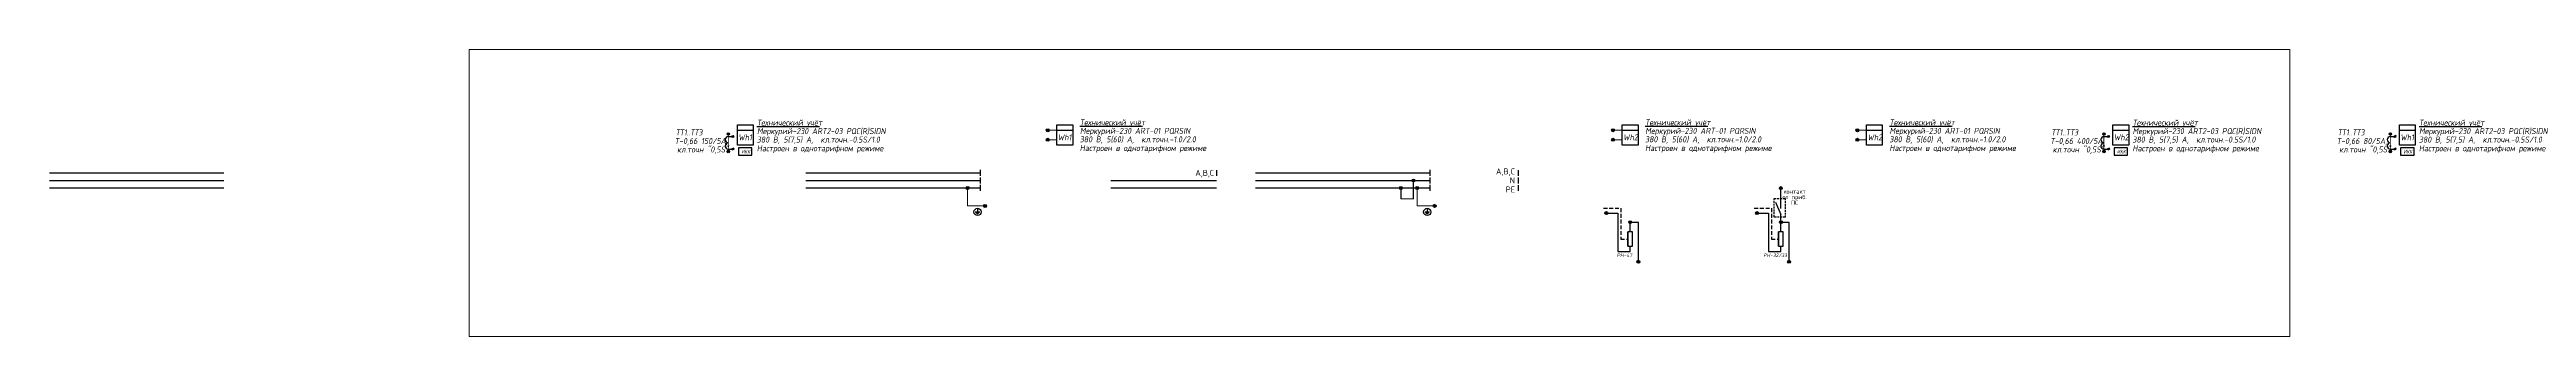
# Model space of a CAD drawing. Header units: millimetres. Extents: x -4379 to 694, y -18291 to 2656.
# Drawn here: x -4379 to -3557, y -471 to -376 of the extents above; entities that cross this region are included whole.
import ezdxf
from ezdxf.enums import TextEntityAlignment as Align

# ---------------------------------------------------------------- set-up
doc = ezdxf.new("R2010")
doc.units = ezdxf.units.MM
for name, pattern in [('CENTER', [50.8, 31.75, -6.35, 6.35, -6.35]), ('DASHED2', [9.525, 6.35, -3.175]), ('НЕВИДИМАЯ2', [4.7625, 3.175, -1.5875])]:
    doc.linetypes.add(name, pattern=pattern)
for name, color, linetype, lineweight in [('E-ES_shema', 250, 'Continuous', 30), ('EL_TX', 7, 'Continuous', 25), ('ramka', 7, 'Continuous', 35), ('Рамка', 7, 'Continuous', 30), ('ЭС рамка', 7, 'Continuous', 18)]:
    doc.layers.add(name, color=color, linetype=linetype, lineweight=lineweight)
for name, color, linetype in [('TEXT', 7, 'Continuous'), ('Секция ППУ', 7, 'Continuous'), ('Секция1', 7, 'Continuous'), ('Схема', 7, 'Continuous')]:
    doc.layers.add(name, color=color, linetype=linetype)
doc.styles.add('SLD_Style', font='isocpeur.ttf', dxfattribs={"width": 0.9})
doc.styles.add('ГОСТ', font='isocpeur.ttf')

msp = doc.modelspace()

# ---------------------------------------------------------------- texts
at = {"layer": 'EL_TX', "linetype": 'НЕВИДИМАЯ2', "style": 'ГОСТ', "oblique": 10, "width": 0.8}
for s, p in [('ТТ1..ТТ3', (-4170.799, -404.353, -0.005)), ('Меркурий-230 ART2-03 PQС(R)SIDN', (-4143.827, -403.915, -0.212)), ('Технический учёт', (-4143.827, -401.1, -0.212)), ('Меркурий-230 ART-01 PQRSIN', (-4036.688, -403.837, -0.132)), ('Технический учёт', (-4036.688, -401.022, -0.132)), ('Меркурий-230 ART-01 PQRSIN', (-3849.107, -403.832, -0.104)), ('Технический учёт', (-3849.107, -401.017, -0.104)), ('Меркурий-230 ART-01 PQRSIN', (-3768.048, -403.837, -0.099)), ('Технический учёт', (-3768.048, -401.022, -0.099)), ('ТТ1..ТТ3', (-3714.375, -404.353, 0.001)), ('Меркурий-230 ART2-03 PQС(R)SIDN', (-3687.402, -403.915, -0.207)), ('Технический учёт', (-3687.402, -401.1, -0.207)), ('ТТ1..ТТ3', (-3619.333, -404.353, -0.006)), ('Меркурий-230 ART2-03 PQС(R)SIDN', (-3592.36, -403.915, -0.214)), ('Технический учёт', (-3592.36, -401.1, -0.214)), ('T-0,66 150/5A, ', (-4171.172, -407.204, -0.005)), (' кл.точн "0,5S"', (-4171.555, -410.025, -0.005)), ('380 В, 5(7,5) А,  кл.точн.-0.5S/1.0   ', (-4143.884, -406.73, -0.212)), ('Настроен в однотарифном режиме', (-4143.884, -409.625, -0.212)), ('380 В, 5(60) А,  кл.точн.-1.0/2.0   ', (-4036.745, -406.651, -0.132)), ('Настроен в однотарифном режиме', (-4036.745, -409.547, -0.132)), ('380 В, 5(60) А,  кл.точн.-1.0/2.0   ', (-3849.164, -406.647, -0.104)), ('Настроен в однотарифном режиме', (-3849.164, -409.542, -0.104)), ('380 В, 5(60) А,  кл.точн.-1.0/2.0   ', (-3768.105, -406.651, -0.099)), ('Настроен в однотарифном режиме', (-3768.105, -409.547, -0.099)), ('T-0,66 400/5A, ', (-3714.747, -407.204, 0.001)), (' кл.точн "0,5S"', (-3715.131, -410.025, 0.001)), ('380 В, 5(7,5) А,  кл.точн.-0.5S/1.0   ', (-3687.459, -406.73, -0.207)), ('Настроен в однотарифном режиме', (-3687.459, -409.625, -0.207)), ('T-0,66 80/5A, ', (-3619.705, -407.204, -0.006)), (' кл.точн "0,5S"', (-3620.088, -410.025, -0.006)), ('380 В, 5(7,5) А,  кл.точн.-0.5S/1.0   ', (-3592.417, -406.73, -0.214)), ('Настроен в однотарифном режиме', (-3592.417, -409.625, -0.214))]:
    msp.add_text(s, height=2, dxfattribs=at).set_placement(p)
at = {"layer": 'EL_TX', "linetype": 'Continuous', "style": 'ГОСТ', "oblique": 10, "width": 0.8}
for s, height, p in [('Wh1', 2, (-4150.031, -405.99, 0.022)), ('ИКК', 1.25, (-4148.988, -410.369, 0.022)), ('Wh1', 2, (-4044.022, -405.99, -0.006)), ('Wh2', 2, (-3856.441, -405.99, 0.022)), ('Wh2', 2, (-3775.382, -405.99, 0.028)), ('Wh2', 2, (-3693.607, -405.99, 0.028)), ('ИКК', 1.25, (-3692.564, -410.369, 0.028)), ('Wh1', 2, (-3598.564, -405.99, 0.021)), ('ИКК', 1.25, (-3597.521, -410.369, 0.021))]:
    msp.add_text(s, height=height, dxfattribs=at).set_placement(p)
at = {"layer": 'ramka', "style": 'ГОСТ', "oblique": 10}
for s, p in [('РН-47', (-3855.989, -444.78, -0.011)), ('РН-32/33', (-3805.989, -444.78, -0.011))]:
    msp.add_text(s, height=1.2, dxfattribs=at).set_placement(p, align=Align.CENTER)

# ---------------------------------------------------------------- blocks, each defined once
blk = doc.blocks.new('ТТ')
at = {"layer": 'Схема'}
h = blk.add_hatch(color=256, dxfattribs=at)
h.paths.add_polyline_path([(41694.82, -2816.93, 0.414214), (41694.41, -2817.35), (41694.82, -2817.35)])
h.paths.add_polyline_path([(41694.82, -2816.93), (41694.82, -2817.35), (41695.24, -2817.35, 0.414214)])
h.paths.add_polyline_path([(41694.82, -2817.35), (41694.41, -2817.35, 0.414214), (41694.82, -2817.77)])
h.paths.add_polyline_path([(41695.24, -2817.35), (41694.82, -2817.35), (41694.82, -2817.77, 0.414214)])
h = blk.add_hatch(color=256, dxfattribs=at)
h.paths.add_polyline_path([(41694.82, -2822.77, 0.414214), (41694.41, -2823.18), (41694.82, -2823.18)])
h.paths.add_polyline_path([(41694.82, -2822.77), (41694.82, -2823.18), (41695.24, -2823.18, 0.414214)])
h.paths.add_polyline_path([(41694.82, -2823.18), (41694.41, -2823.18, 0.414214), (41694.82, -2823.6)])
h.paths.add_polyline_path([(41695.24, -2823.18), (41694.82, -2823.18), (41694.82, -2823.6, 0.414214)])
for p, q in [((41694.82, -2818.18, -0.06), (41696.06, -2818.18, -0.06)), ((41696.7, -2817.83, -0.06), (41695.99, -2818.54, -0.06)), ((41694.82, -2822.35, -0.06), (41696.06, -2822.35, -0.06)), ((41696.7, -2822, -0.06), (41695.99, -2822.7, -0.06))]:
    blk.add_line(p, q, dxfattribs=at)
at = {"layer": 'Схема', "const_width": 0.292, "elevation": -0.06}
blk.add_lwpolyline([(41694.82, -2817.35), (41694.82, -2823.18)], dxfattribs=at)
at = {"layer": 'Схема'}
for centre, radius in [((41694.82, -2817.35, -0.06), 0.417), ((41696.35, -2818.18, -0.06), 0.292), ((41694.82, -2823.18, -0.06), 0.417), ((41696.35, -2822.35, -0.06), 0.292)]:
    blk.add_circle(centre, radius, dxfattribs=at)
for centre in [(41694.82, -2819.22, -0.06), (41694.82, -2821.31, -0.06)]:
    blk.add_arc(centre, 1.04, 90, 270, dxfattribs=at)
blk = doc.blocks.new('ТТ-066')
at = {"layer": 'Схема', "const_width": 0.292, "elevation": 0}
blk.add_lwpolyline([(0, 2.92), (0, -2.92)], dxfattribs=at)
at = {"color": 0}
blk.add_blockref('ТТ', (-41694.82, 2820.27, 0.06), dxfattribs=at)
blk = doc.blocks.new('Start')
at = {"layer": 'ЭС рамка', "color": 7, "linetype": 'Continuous', "lineweight": 30}
blk.add_line((0, 3.46), (0, 1.54), dxfattribs=at)
at = {"layer": 'ЭС рамка', "color": 5, "linetype": 'Continuous', "lineweight": 30}
blk.add_line((0, 0.96), (0, -0.96), dxfattribs=at)
at = {"layer": 'ЭС рамка', "color": 94, "linetype": 'Continuous', "lineweight": 30, "ltscale": 50}
blk.add_line((0, -1.54), (0, -3.46), dxfattribs=at)
at = {"style": 'SLD_Style'}
blk.add_attdef('PHASE', text='', height=2, dxfattribs=at).set_placement((-1, 3), align=Align.MIDDLE_RIGHT)
at = {"layer": 'ЭС рамка', "color": 7, "linetype": 'Continuous', "lineweight": 18, "style": 'SLD_Style'}
blk.add_text('N', height=2, dxfattribs=at).set_placement((-1, 0), align=Align.MIDDLE_RIGHT)
at = {"layer": 'ЭС рамка', "color": 7, "linetype": 'Continuous', "lineweight": 18, "ltscale": 50, "style": 'SLD_Style'}
blk.add_text('РЕ', height=2, dxfattribs=at).set_placement((-1, -3), align=Align.MIDDLE_RIGHT)
blk = doc.blocks.new('Расцепитель')
for points in [[(-3131.31, -219.43, 1), (-3130.35, -219.43, 1)], [(-3123.4, -222.51, 1), (-3122.43, -222.51, 1)], [(-3120.69, -235.6, 1), (-3119.73, -235.6, 1)]]:
    blk.add_hatch(color=0).paths.add_polyline_path(points)
at = {"color": 0, "linetype": 'DASHED2', "ltscale": 0.2, "elevation": 0}
blk.add_lwpolyline([(-3131.76, -217.82), (-3126.06, -217.82), (-3126.06, -228.11), (-3123.69, -228.11)], dxfattribs=at)
at = {"color": 0, "ltscale": 0.2, "elevation": 0}
for points in [[(-3130.83, -219.43), (-3126.97, -219.43), (-3126.97, -232.2), (-3122.91, -232.2), (-3122.91, -230.49)], [(-3123.69, -230.49), (-3122.14, -230.49), (-3122.14, -225.73), (-3123.69, -225.73)], [(-3122.91, -225.73), (-3122.91, -222.53)], [(-3122.91, -225.66), (-3122.91, -222.53)], [(-3120.21, -235.62), (-3120.21, -222.53), (-3122.91, -222.53)]]:
    blk.add_lwpolyline(points, dxfattribs=at)
blk.add_lwpolyline([(-3123.69, -225.73), (-3123.69, -225.73), (-3123.69, -230.49), (-3123.69, -230.49)], close=True, dxfattribs=at)
at = {"color": 0}
for centre in [(-3130.83, -219.43, 0), (-3122.91, -222.51), (-3120.21, -235.6)]:
    blk.add_circle(centre, 0.481, dxfattribs=at)
blk = doc.blocks.new('Контакт от прибота ПС')
blk.add_hatch(color=0).paths.add_polyline_path([(-3092.09, -217.81, 1), (-3091.13, -217.81, 1)])
at = {"color": 0}
blk.add_line((-3092.09, -217.81), (-3091.13, -217.81), dxfattribs=at)
at = {"color": 0, "linetype": 'НЕВИДИМАЯ2', "ltscale": 0.2, "elevation": -0.01}
blk.add_lwpolyline([(-3093.79, -221.24), (-3090.23, -221.24), (-3090.23, -227.46), (-3093.79, -227.46)], close=True, dxfattribs=at)
at = {"color": 0, "ltscale": 0.2, "elevation": 0}
for points in [[(-3091.61, -224.62), (-3091.61, -217.81)], [(-3093.39, -222.46), (-3091.61, -226.62)], [(-3091.61, -232.36), (-3091.61, -226.62)]]:
    blk.add_lwpolyline(points, dxfattribs=at)
at = {"color": 0}
blk.add_circle((-3091.61, -217.81), 0.481, dxfattribs=at)
at = {"layer": 'E-ES_shema', "transparency": 33554687, "insert": (-3087.06, -220.81, 0.03), "char_height": 1.4, "width": 60, "attachment_point": 5, "line_spacing_factor": 0.8, "style": 'SLD_Style'}
blk.add_mtext('контакт \\Pот приб.\\PПС', dxfattribs=at)
blk = doc.blocks.new('шина 1')
for points in [[(-4.68, 4.06, 1), (-3.71, 4.06, 1)], [(-0.48, 6.56, 1), (0.48, 6.56, 1)], [(0.74, 4.06, 1), (1.7, 4.06, 1)], [(6.54, -1.92, 1), (7.5, -1.92, 1)]]:
    blk.add_hatch(color=0).paths.add_polyline_path(points)
at = {"color": 0}
for p, q in [((-4.68, 4.06, -0.01), (-3.71, 4.06, -0.01)), ((-0.48, 6.56, -0.01), (0.48, 6.56, -0.01)), ((0.74, 4.06, -0.01), (1.7, 4.06, -0.01)), ((6.54, -1.92, -0.02), (7.5, -1.92, -0.02)), ((6.54, -1.92, -0.02), (7.5, -1.92, -0.02))]:
    blk.add_line(p, q, dxfattribs=at)
at = {"ltscale": 0.2}
for p, q in [((-4.19, 3.64), (-4.19, 0.5)), ((0, 0.5), (0, 6.64))]:
    blk.add_line(p, q, dxfattribs=at)
at = {"color": 7}
for p, q in [((3.81, -3.9, -0.02), (5.31, -3.9, -0.02)), ((4.02, -4.08, -0.02), (5.1, -4.08, -0.02)), ((4.23, -4.26, -0.02), (4.89, -4.26, -0.02)), ((4.44, -4.45, -0.02), (4.68, -4.45, -0.02)), ((4.56, -2.98, -0.02), (4.56, -3.9, -0.02))]:
    blk.add_line(p, q, dxfattribs=at)
at = {"color": 0}
for centre in [(-4.19, 4.06, -0.01), (0, 6.56, -0.01), (1.22, 4.06, -0.01), (7.02, -1.92, -0.02)]:
    blk.add_circle(centre, 0.481, dxfattribs=at)
at = {"color": 7}
blk.add_circle((4.56, -3.9, -0.02), 1.2, dxfattribs=at)
at = {"layer": 'Рамка', "color": 7, "linetype": 'CENTER', "lineweight": 20, "ltscale": 0.2}
for p, q in [((1.22, 3.64, 0), (1.22, -1.92, 0)), ((1.22, -1.92, 0), (7.02, -1.92, -0.02))]:
    blk.add_line(p, q, dxfattribs=at)
blk.add_lwpolyline([(-4.19, 0.5), (0, 0.5)], dxfattribs=at)
at = {"layer": 'Схема'}
for p, q in [((5.38, 10.06, -0.01), (5.38, 8.06, -0.01)), ((5.38, 10.06, -0.01), (5.38, 8.06, -0.01)), ((5.38, 10.06, -0.01), (5.38, 8.06, -0.01)), ((5.38, 7.56, -0.01), (5.38, 5.56, -0.01)), ((5.38, 7.56, -0.01), (5.38, 5.56, -0.01)), ((5.38, 5.06, -0.01), (5.38, 3.06, -0.01)), ((5.38, 5.06, -0.01), (5.38, 3.06, -0.01)), ((5.38, 5.06, -0.01), (5.38, 3.06, -0.01))]:
    blk.add_line(p, q, dxfattribs=at)
at = {"layer": 'ЭС рамка', "color": 7, "linetype": 'Continuous', "lineweight": 30}
for p, q in [((-52.41, 9.06, -0.01), (5.38, 9.06, -0.01)), ((5.38, 10.02, -0.01), (5.38, 8.1, -0.01))]:
    blk.add_line(p, q, dxfattribs=at)
at = {"layer": 'ЭС рамка', "color": 5, "linetype": 'Continuous', "lineweight": 30}
for p, q in [((-52.41, 6.56, -0.01), (5.38, 6.56, -0.01)), ((5.38, 7.52, -0.01), (5.38, 5.6, -0.01))]:
    blk.add_line(p, q, dxfattribs=at)
at = {"layer": 'ЭС рамка', "color": 94, "linetype": 'Continuous', "lineweight": 30}
blk.add_line((-52.41, 4.06, -0.01), (5.38, 4.06, -0.01), dxfattribs=at)
at = {"layer": 'ЭС рамка', "color": 94, "linetype": 'Continuous', "lineweight": 30, "ltscale": 50}
blk.add_line((5.38, 5.02, -0.01), (5.38, 3.1, -0.01), dxfattribs=at)
blk = doc.blocks.new('шина2')
at = {"layer": 'ЭС рамка', "color": 7, "linetype": 'Continuous', "lineweight": 30}
blk.add_line((0, 0.96), (0, -0.96), dxfattribs=at)
at = {"layer": 'Схема', "style": 'SLD_Style', "width": 0.9}
blk.add_text('А,В,С', height=2, dxfattribs=at).set_placement((-3.96, 0.02), align=Align.MIDDLE_CENTER)
blk = doc.blocks.new('A$Cf3aff8ab')
at = {"layer": 'TEXT', "color": 5, "linetype": 'Continuous', "lineweight": 30}
blk.add_line((0, 2.5, -0.01), (35.11, 2.5, -0.01), dxfattribs=at)
at = {"layer": 'TEXT', "color": 94, "linetype": 'Continuous', "lineweight": 30}
blk.add_line((0, 0, -0.01), (35.11, 0, -0.01), dxfattribs=at)
at = {"color": 0}
blk.add_blockref('шина2', (35.11, 5), dxfattribs=at)
blk = doc.blocks.new('Шина3')
for points in [[(-4257.37, -421.82, 1), (-4256.41, -421.82, 1)], [(-4251.57, -427.8, 1), (-4250.61, -427.8, 1)]]:
    blk.add_hatch(color=0).paths.add_polyline_path(points)
at = {"color": 0}
for p, q in [((-4257.37, -421.82, 0.01), (-4256.41, -421.82, 0.01)), ((-4251.57, -427.8), (-4250.61, -427.8)), ((-4251.57, -427.8), (-4250.61, -427.8))]:
    blk.add_line(p, q, dxfattribs=at)
at = {"color": 7}
for p, q in [((-4254.31, -429.78), (-4252.8, -429.78)), ((-4254.1, -429.96), (-4253.01, -429.96)), ((-4253.89, -430.14), (-4253.22, -430.14)), ((-4253.68, -430.32), (-4253.43, -430.32)), ((-4253.56, -428.86), (-4253.56, -429.78))]:
    blk.add_line(p, q, dxfattribs=at)
at = {"color": 0}
for centre in [(-4256.89, -421.82, 0.01), (-4251.09, -427.8)]:
    blk.add_circle(centre, 0.481, dxfattribs=at)
at = {"color": 7}
blk.add_circle((-4253.56, -429.78), 1.2, dxfattribs=at)
at = {"layer": 'Рамка', "color": 7, "linetype": 'CENTER', "lineweight": 20, "ltscale": 0.2}
for p, q in [((-4256.89, -422.24, 0.02), (-4256.89, -427.8, 0.02)), ((-4256.89, -427.8, 0.02), (-4251.09, -427.8))]:
    blk.add_line(p, q, dxfattribs=at)
at = {"layer": 'Схема'}
for p, q in [((-4252.73, -415.82, 0.01), (-4252.73, -417.82, 0.01)), ((-4252.73, -415.82, 0.01), (-4252.73, -417.82, 0.01)), ((-4252.73, -415.82, 0.01), (-4252.73, -417.82, 0.01)), ((-4252.73, -418.32, 0.01), (-4252.73, -420.32, 0.01)), ((-4252.73, -418.32, 0.01), (-4252.73, -420.32, 0.01)), ((-4252.73, -420.82, 0.01), (-4252.73, -422.82, 0.01)), ((-4252.73, -420.82, 0.01), (-4252.73, -422.82, 0.01)), ((-4252.73, -420.82, 0.01), (-4252.73, -422.82, 0.01))]:
    blk.add_line(p, q, dxfattribs=at)
at = {"layer": 'ЭС рамка', "color": 7, "linetype": 'Continuous', "lineweight": 30}
for p, q in [((-4310.53, -416.82, 0.01), (-4252.73, -416.82, 0.01)), ((-4252.73, -415.86, 0.01), (-4252.73, -417.78, 0.01))]:
    blk.add_line(p, q, dxfattribs=at)
at = {"layer": 'ЭС рамка', "color": 5, "linetype": 'Continuous', "lineweight": 30}
for p, q in [((-4252.73, -418.36, 0.01), (-4252.73, -420.28, 0.01)), ((-4310.53, -419.32, 0.01), (-4252.73, -419.32, 0.01))]:
    blk.add_line(p, q, dxfattribs=at)
at = {"layer": 'ЭС рамка', "color": 94, "linetype": 'Continuous', "lineweight": 30}
blk.add_line((-4310.53, -421.82, 0.01), (-4252.73, -421.82, 0.01), dxfattribs=at)
at = {"layer": 'ЭС рамка', "color": 94, "linetype": 'Continuous', "lineweight": 30, "ltscale": 50}
blk.add_line((-4252.73, -420.86, 0.01), (-4252.73, -422.78, 0.01), dxfattribs=at)

# ---------------------------------------------------------------- hatches: boundary and pattern name
at = {"layer": 'EL_TX'}
for points in [[(-4047.845, -402.653, 1), (-4046.882, -402.653, 1)], [(-3860.264, -402.652, 1), (-3859.301, -402.652, 1)], [(-3779.205, -402.653, 1), (-3778.243, -402.653, 1)], [(-4047.845, -405.779, 1), (-4046.882, -405.779, 1)], [(-3860.264, -405.777, 1), (-3859.301, -405.777, 1)], [(-3779.205, -405.779, 1), (-3778.243, -405.779, 1)]]:
    msp.add_hatch(color=256, dxfattribs=at).paths.add_polyline_path(points)

# ---------------------------------------------------------------- linework, layer by layer
at = {"layer": 'EL_TX', "linetype": 'Continuous'}
for p, q in [((-4150.346, -402.655, 0.022), (-4145.097, -402.655, 0.022)), ((-4044.337, -402.655, -0.006), (-4039.087, -402.655, -0.006)), ((-3856.756, -402.655, 0.022), (-3851.507, -402.655, 0.022)), ((-3775.698, -402.655, 0.028), (-3770.448, -402.655, 0.028)), ((-3693.922, -402.655, 0.028), (-3688.672, -402.655, 0.028)), ((-3598.88, -402.655, 0.021), (-3593.63, -402.655, 0.021))]:
    msp.add_line(p, q, dxfattribs=at)
for points, elevation in [([(-4150.346, -400.79), (-4145.097, -400.79), (-4145.097, -407.557), (-4150.346, -407.557)], 0.022), ([(-4044.337, -400.79), (-4039.087, -400.79), (-4039.087, -407.557), (-4044.337, -407.557)], -0.006), ([(-3856.756, -400.79), (-3851.507, -400.79), (-3851.507, -407.557), (-3856.756, -407.557)], 0.022), ([(-3775.698, -400.79), (-3770.448, -400.79), (-3770.448, -407.557), (-3775.698, -407.557)], 0.028), ([(-3693.922, -400.79), (-3688.672, -400.79), (-3688.672, -407.557), (-3693.922, -407.557)], 0.028), ([(-3598.88, -400.79), (-3593.63, -400.79), (-3593.63, -407.557), (-3598.88, -407.557)], 0.021)]:
    msp.add_lwpolyline(points, close=True, dxfattribs=dict(at, elevation=elevation))
at = {"layer": 'EL_TX', "color": 0, "ltscale": 0.2}
for points, elevation in [([(-4143.827, -401.37), (-4123.041, -401.37)], -0.212), ([(-4036.688, -401.292), (-4015.902, -401.292)], -0.132), ([(-3849.107, -401.288), (-3828.321, -401.288)], -0.104), ([(-3768.048, -401.292), (-3747.262, -401.292)], -0.099), ([(-3687.402, -401.37), (-3666.617, -401.37)], -0.207), ([(-3592.36, -401.37), (-3571.574, -401.37)], -0.214)]:
    msp.add_lwpolyline(points, dxfattribs=dict(at, elevation=elevation))
at = {"layer": 'EL_TX', "lineweight": 0, "ltscale": 100}
for points, elevation in [([(-4044.337, -402.656), (-4047.363, -402.65)], -0.006), ([(-3856.756, -402.651), (-3859.783, -402.645)], 0.022), ([(-3775.698, -402.656), (-3778.724, -402.65)], 0.028), ([(-4044.337, -405.781), (-4047.363, -405.775)], -0.006), ([(-3856.756, -405.777), (-3859.783, -405.771)], 0.022), ([(-3775.698, -405.781), (-3778.724, -405.775)], 0.028)]:
    msp.add_lwpolyline(points, dxfattribs=dict(at, elevation=elevation))
at = {"layer": 'EL_TX'}
for points, elevation in [([(-4149.952, -410.911), (-4145.492, -410.911), (-4145.492, -408.526), (-4149.952, -408.526)], -0.191), ([(-3693.527, -410.911), (-3689.067, -410.911), (-3689.067, -408.526), (-3693.527, -408.526)], -0.185), ([(-3598.485, -410.911), (-3594.025, -410.911), (-3594.025, -408.526), (-3598.485, -408.526)], -0.192)]:
    msp.add_lwpolyline(points, close=True, dxfattribs=dict(at, elevation=elevation))
for centre in [(-4047.363, -402.653, -0.006), (-3859.783, -402.652, 0.022), (-3778.724, -402.653, 0.028), (-4047.363, -405.779, -0.006), (-3859.783, -405.777, 0.022), (-3778.724, -405.779, 0.028)]:
    msp.add_circle(centre, 0.481, dxfattribs=at)
at = {"layer": 'Секция ППУ', "lineweight": 0, "ltscale": 100}
msp.add_lwpolyline([(-4239.304, -375.782), (-3635.191, -375.782), (-3635.191, -471.19), (-4239.304, -471.19)], close=True, dxfattribs=at)
at = {"layer": 'ЭС рамка', "color": 7, "linetype": 'Continuous', "lineweight": 30}
msp.add_line((-4378.56, -416.819, 0.006), (-4320.763, -416.819, 0.006), dxfattribs=at)
at = {"layer": 'ЭС рамка', "color": 5, "linetype": 'Continuous', "lineweight": 30}
msp.add_line((-4378.56, -419.319, 0.006), (-4320.763, -419.319, 0.006), dxfattribs=at)
at = {"layer": 'ЭС рамка', "color": 94, "linetype": 'Continuous', "lineweight": 30}
msp.add_line((-4378.56, -421.819, 0.006), (-4320.763, -421.819, 0.006), dxfattribs=at)

# ---------------------------------------------------------------- block references
at = {"layer": 'EL_TX'}
for p in [(-4153.342, -406.798, -0.004), (-3696.918, -406.798, 0.001), (-3601.875, -406.798, -0.006)]:
    msp.add_blockref('ТТ-066', p, dxfattribs=at)
at = {"layer": 'EL_TX', "lineweight": 0, "ltscale": 100}
msp.add_blockref('A$Cf3aff8ab', (-4026.44, -421.819), dxfattribs=at)
at = {"layer": 'EL_TX', "color": 0}
msp.add_blockref('шина 1', (-3926.003, -425.878, 0.016), dxfattribs=at)
at = {"layer": 'Секция ППУ', "lineweight": 0}
for name, p in [('Шина3', (182.926, 0)), ('Контакт от прибота ПС', (-712.494, -204.033)), ('Расцепитель', (-731.188, -210.716, 0.003)), ('Расцепитель', (-681.188, -210.716, 0.003))]:
    msp.add_blockref(name, p, dxfattribs=at)
at = {"layer": 'Секция1', "lineweight": 0}
msp.add_blockref('Start', (-3891.316, -419.319), dxfattribs=at).add_auto_attribs({'PHASE': 'A,B,C'})

msp.set_redraw_order([(e.dxf.handle, doc.entitydb.next_handle()) for e in msp.query("TEXT MTEXT ATTDEF DIMENSION ARC_DIMENSION")])  # texts and dimensions are drawn at this point

doc.saveas('drawing.dxf')
